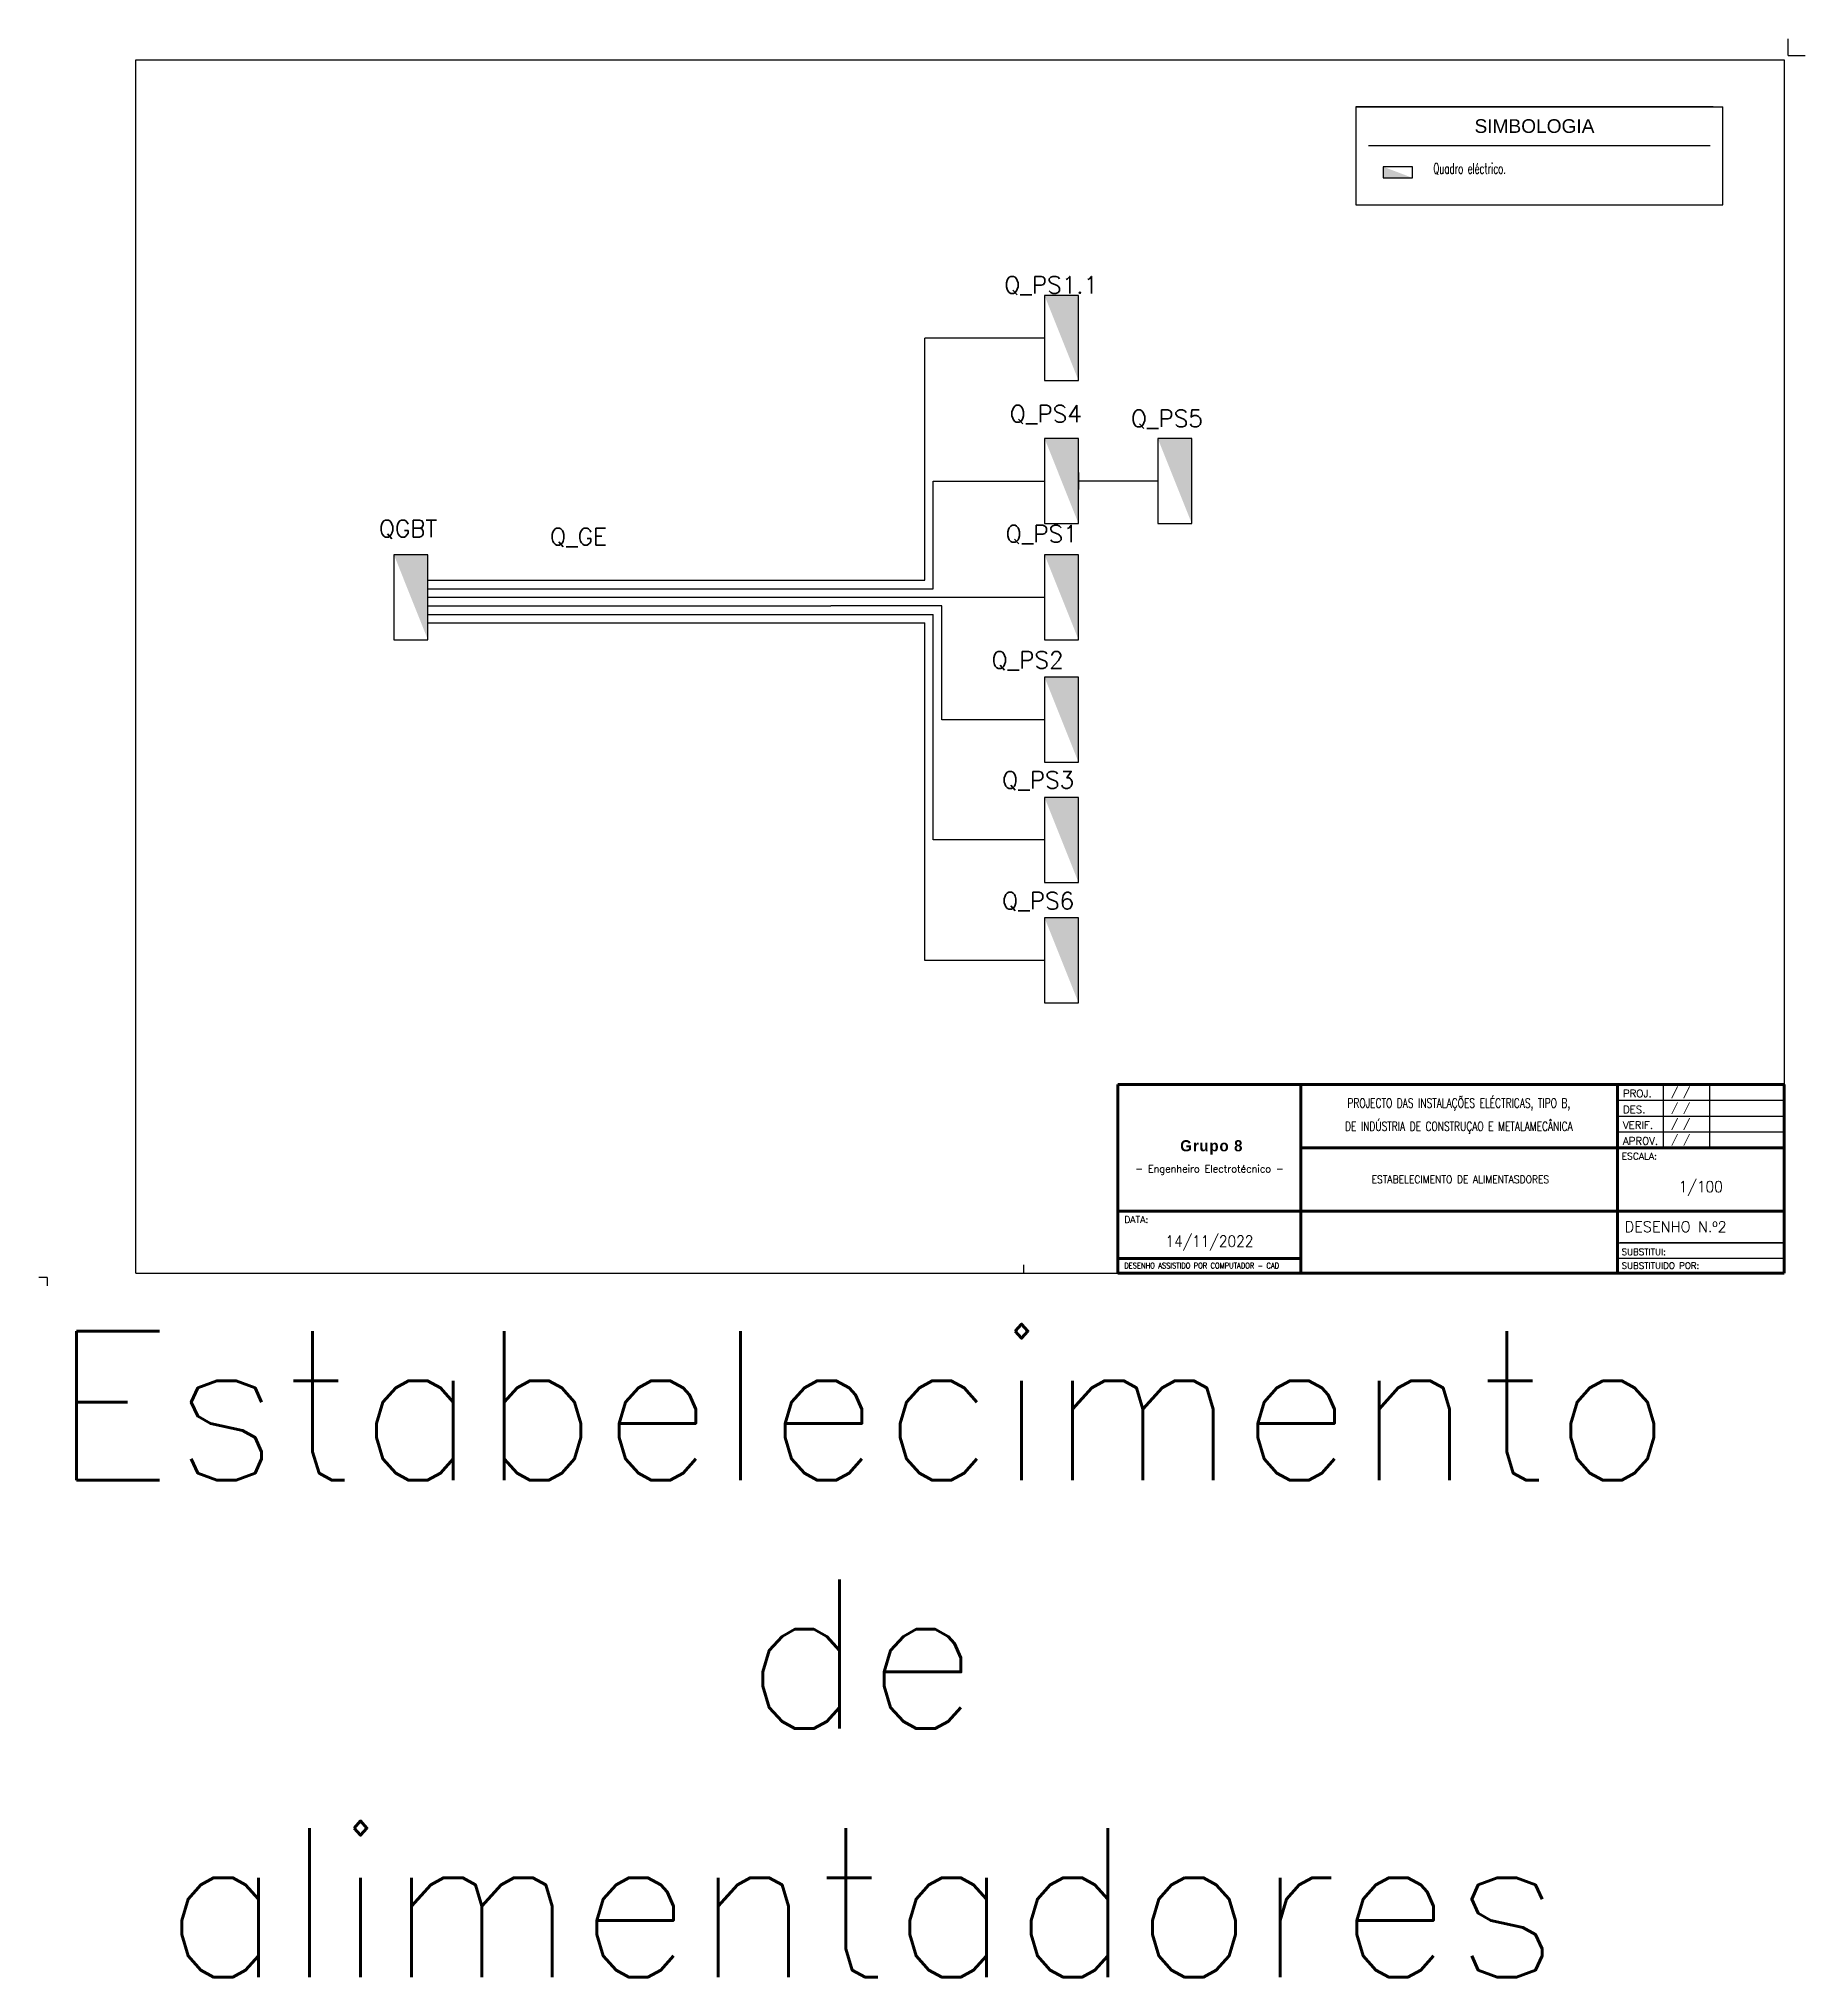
# Model space of a CAD drawing. Extents: x -8 to 729, y -363 to 534.
# Drawn here: x -8.1 to 86.7, y -148.3 to -44.3 of the extents above; entities that cross this region are included whole.
import ezdxf
from ezdxf.enums import TextEntityAlignment as Align

# ---------------------------------------------------------------- set-up
doc = ezdxf.new("R2010")
doc.units = 0
doc.header["$LTSCALE"] = 0.8
doc.header["$MEASUREMENT"] = 0
doc.linetypes.add('HIDDEN', pattern=[0.375, 0.25, -0.125])
doc.layers.get('0').update_dxf_attribs({"color": 3, "linetype": 'CONTINUOUS'})
for name, color, linetype in [('0_QUADROS', 5, 'CONTINUOUS'), ('1', 7, 'CONTINUOUS'), ('Desenho base', 7, 'CONTINUOUS'), ('LEGENDA', 1, 'CONTINUOUS'), ('Quadros', 170, 'CONTINUOUS'), ('Tomadas', 3, 'CONTINUOUS')]:
    doc.layers.add(name, color=color, linetype=linetype)
doc.styles.add('ARIAL', font='arial.ttf')
doc.styles.add('PEN', font='ROMANS.SHX', dxfattribs={"width": 0.7, "height": 1})
doc.styles.add('ROMANS', font='romans', dxfattribs={"width": 0.9})
doc.styles.get("Standard").update_dxf_attribs({"font": 'ROMANS'})

msp = doc.modelspace()

# ---------------------------------------------------------------- texts
at = {"color": 0, "linetype": 'Continuous', "lineweight": 20, "style": 'ROMANS'}
for s, p in [('PROJ.', (76.94, -101.07)), ('DES.', (76.94, -101.93)), ('VERIF.', (76.94, -102.77)), ('APROV.', (76.94, -103.62))]:
    msp.add_text(s, height=0.4, dxfattribs=at).set_placement(p)
at = {"color": 0, "lineweight": 20, "style": 'ROMANS'}
for s, height, p in [(' / /', 0.4, (79.25, -100.98)), (' / /', 0.4, (79.25, -101.83)), (' / /', 0.4, (79.25, -102.68)), (' / /', 0.4, (79.25, -103.53)), ('ESCALA:', 0.36, (76.87, -104.42)), ('DATA:', 0.36, (50.17, -107.82)), ('DESENHO N.º2 ', 0.57, (77.03, -108.31)), ('SUBSTITUI:', 0.34, (76.87, -109.54)), ('SUBSTITUIDO POR:', 0.34, (76.87, -110.28))]:
    msp.add_text(s, height=height, dxfattribs=at).set_placement(p)
at = {"color": 0, "lineweight": 20, "style": 'ROMANS', "width": 0.757635}
msp.add_text('DESENHO ASSISTIDO POR COMPUTADOR - CAD', height=0.304, dxfattribs=at).set_placement((50.17, -110.26), (58.48, -110.26), align=Align.FIT)
at = {"color": 0, "linetype": 'HIDDEN', "lineweight": 20, "insert": (68.13, -102.08), "char_height": 0.5, "width": 17.0352, "attachment_point": 5, "line_spacing_factor": 1.5, "style": 'ROMANS'}
msp.add_mtext('\\pxt28;{\\W0.71;PROJECTO DAS INSTALAÇÕES ELÉCTRICAS, TIPO B,\\PDE INDÚSTRIA DE CONSTRUÇAO E METALAMECÂNICA}', dxfattribs=at)
at = {"color": 7, "lineweight": 20, "attachment_point": 5, "style": 'ROMANS'}
for s, insert, char_height, width in [('ESTABELECIMENTO DE ALIMENTASDORES', (68.21, -105.48), 0.4, 16.6992), ('14/11/2022', (54.74, -108.9), 0.6, 9.82)]:
    msp.add_mtext(s, dxfattribs=dict(at, insert=insert, char_height=char_height, width=width))
at = {"color": 0, "lineweight": 20, "insert": (81.12, -105.97), "char_height": 0.6, "width": 8.94, "attachment_point": 5, "style": 'ROMANS'}
msp.add_mtext('1/100', dxfattribs=at)
at = {"layer": '1', "insert": (36.08, -130.96), "char_height": 8, "attachment_point": 5}
msp.add_mtext_dynamic_manual_height_columns('Estabelecimento de alimentadores ', width=63.1906, gutter_width=15, heights=[0], dxfattribs=at)
at = {"layer": 'Desenho base', "style": 'PEN', "width": 0.6}
msp.add_text('Quadro eléctrico.', height=0.564, dxfattribs=at).set_placement((66.76, -51.51, 0))
at = {"layer": 'Desenho base', "lineweight": 20, "insert": (54.74, -104.31), "char_height": 1, "attachment_point": 5}
msp.add_mtext_dynamic_manual_height_columns('{\\fVivaldi|b1|i0|c0|p66;\\H0.6x;\\T1.1;\\C7; Grupo 8\\H1.66667x;\\P\\Fromans|c0;\\H0.2x;\\T1;\\P\\H2x;\\W0.95;- Engenheiro Electrotécnico -}', width=9.819, gutter_width=2, heights=[0], dxfattribs=at)
at = {"layer": 'LEGENDA', "color": 1, "style": 'ARIAL'}
msp.add_text('SIMBOLOGIA', height=0.734, dxfattribs=at).set_placement((72.19, -48.95, 0), align=Align.MIDDLE_CENTER)
at = {"layer": 'Tomadas', "ltscale": 0.5, "style": 'ROMANS'}
for s, p in [('Q_PS1.1', (43.72, -57.93)), ('Q_PS4', (44.02, -64.85)), ('Q_PS5', (50.52, -65.1)), ('QGBT', (10.15, -71.01)), ('Q_GE', (19.34, -71.44)), ('Q_PS1', (43.8, -71.29)), ('Q_PS2', (43.04, -78.06)), ('Q_PS3', (43.61, -84.5)), ('Q_PS6', (43.61, -90.98))]:
    msp.add_text(s, height=0.912, dxfattribs=at).set_placement(p)

# ---------------------------------------------------------------- blocks, each defined once
blk = doc.blocks.new('QUAD')
for p, q in [((0, 0), (0, 0.4)), ((0, 0.4), (1, 0.4)), ((1, 0.4), (1, 0)), ((1, 0), (0, 0))]:
    blk.add_line(p, q)
blk.add_solid([(0, 0.4), (1, 0.4), (1, 0), (1, 0.4)])
blk = doc.blocks.new('Folha A3')
at = {"color": 0}
for p, q in [((412, 289), (412, 293)), ((412, 289), (416, 289)), ((21, 288), (411, 288)), ((21, 1), (21, 288)), ((411, 288), (411, 1)), ((0, 0), (-2, 0)), ((0, 0), (0, -2)), ((21, 1), (411, 1)), ((231, 3), (231, 1))]:
    blk.add_line(p, q, dxfattribs=at)

# ---------------------------------------------------------------- linework, layer by layer
at = {"color": 0, "lineweight": 120}
for p, q in [((85.59, -100.38), (49.83, -100.38)), ((49.83, -100.38), (49.83, -110.52)), ((85.59, -100.38), (85.59, -110.52)), ((85.59, -110.52), (49.83, -110.52))]:
    msp.add_line(p, q, dxfattribs=at)
at = {"color": 0, "lineweight": 60}
for p, q in [((59.65, -100.38), (59.65, -110.52)), ((76.65, -100.38), (76.65, -110.52)), ((59.65, -103.78), (85.59, -103.78)), ((49.83, -107.18), (85.59, -107.18)), ((59.65, -109.73), (49.83, -109.73))]:
    msp.add_line(p, q, dxfattribs=at)
at = {"color": 0, "lineweight": 30}
for p, q in [((79.09, -100.38), (79.09, -103.78)), ((81.59, -100.38), (81.59, -103.78)), ((76.65, -101.23), (85.59, -101.23)), ((76.65, -102.08), (85.59, -102.08)), ((76.65, -102.93), (85.59, -102.93)), ((76.65, -108.88), (85.59, -108.88)), ((85.59, -108.88), (76.77, -108.88)), ((85.59, -109.73), (76.65, -109.73))]:
    msp.add_line(p, q, dxfattribs=at)
at = {"layer": '0_QUADROS'}
for p, q in [((39.46, -73.33), (39.46, -60.33)), ((45.89, -60.33), (39.46, -60.33)), ((39.91, -73.79), (39.91, -68)), ((39.91, -68), (45.89, -68)), ((51.97, -68), (47.71, -68)), ((12.79, -73.33), (39.46, -73.33)), ((12.79, -73.79), (39.91, -73.79)), ((12.79, -74.24), (21.12, -74.24)), ((12.79, -74.7), (34.41, -74.7)), ((20.59, -74.24), (45.89, -74.24)), ((40.37, -74.7), (34.41, -74.7)), ((40.37, -80.81), (40.37, -74.7)), ((12.79, -75.16), (39.91, -75.16)), ((12.79, -75.61), (39.46, -75.61)), ((39.46, -93.73), (39.46, -75.61)), ((39.91, -87.26), (39.91, -75.16)), ((45.89, -80.81), (40.37, -80.81)), ((45.89, -87.26), (39.91, -87.26)), ((45.89, -93.73), (39.46, -93.73))]:
    msp.add_line(p, q, dxfattribs=at)
at = {"layer": 'Desenho base'}
for p, q in [((62.6, -47.92), (62.6, -47.92)), ((62.6, -47.92), (82.31, -47.92)), ((81.78, -47.92, 0), (62.6, -47.92)), ((62.6, -47.92), (62.6, -53.17)), ((82.31, -47.92), (82.31, -47.92)), ((82.31, -53.17), (82.31, -47.92)), ((63.28, -49.99, 0), (81.62, -49.99, 0)), ((62.6, -53.17), (82.31, -53.17))]:
    msp.add_line(p, q, dxfattribs=at)
at = {"layer": 'Quadros'}
msp.add_line((47.71, -67.55), (47.71, -68.46), dxfattribs=at)
at = {"layer": 'Quadros', "elevation": -19.37}
msp.add_lwpolyline([(65.64, -51.73), (65.64, -51.13), (64.06, -51.13), (64.06, -51.73)], close=True, dxfattribs=at)
at = {"layer": 'Quadros'}
msp.add_solid([(64.06, -51.13, -19.37), (64.06, -51.73, -19.37), (65.64, -51.73, -19.37)], dxfattribs=at)

# ---------------------------------------------------------------- block references
at = {"layer": '1', "xscale": 0.2268822454281782, "yscale": 0.2268822454281782, "zscale": 0.2268822454281782}
msp.add_blockref('Folha A3', (-7.66, -110.74), dxfattribs=at)
at = {"layer": 'Quadros', "ltscale": 0.5, "xscale": -4.557520525500946, "yscale": 4.557520525500946, "zscale": 4.557520525500946, "rotation": 269.9999999999873}
for p in [(45.89, -62.61), (45.89, -70.28), (51.97, -70.28), (10.96, -76.52), (45.89, -76.52), (45.89, -83.09), (45.89, -89.54), (45.89, -96.01)]:
    msp.add_blockref('QUAD', p, dxfattribs=at)

msp.set_redraw_order([(e.dxf.handle, doc.entitydb.next_handle()) for e in msp.query("TEXT MTEXT ATTDEF DIMENSION ARC_DIMENSION")])  # texts and dimensions are drawn at this point

doc.saveas('drawing.dxf')
